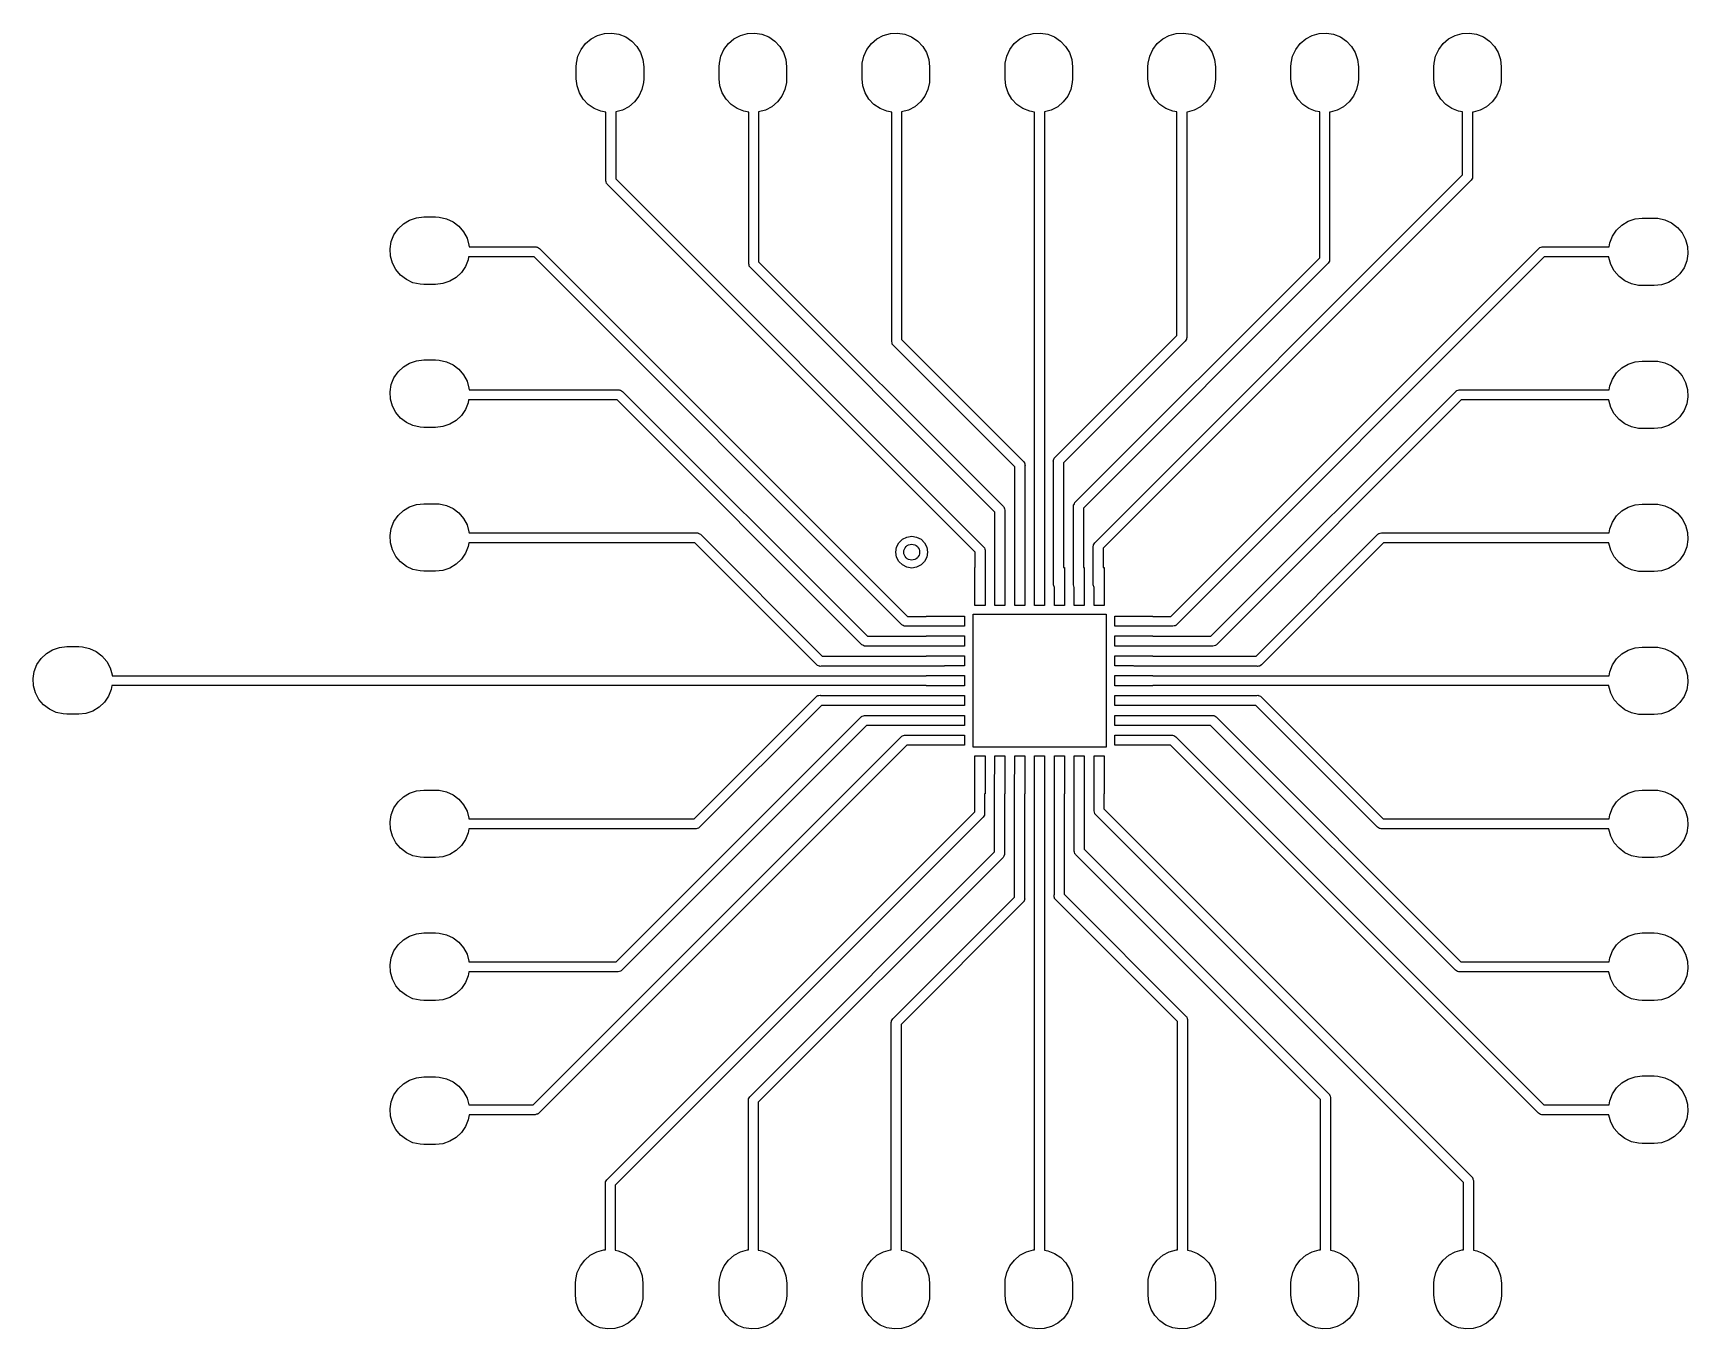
# Model space of a CAD drawing. Extents: x 125.8 to 167.5, y -112.2 to -79.5.
import ezdxf

# ---------------------------------------------------------------- set-up
doc = ezdxf.new("R2010")
doc.units = 0
doc.layers.add('BLACK', color=7, linetype='CONTINUOUS')

msp = doc.modelspace()

# ---------------------------------------------------------------- linework, layer by layer
at = {"layer": 'BLACK', "linetype": 'CONTINUOUS'}
for p, q in [((139.883, -79.6765), (140.045, -79.5904)), ((140.045, -79.5904), (140.222, -79.5412)), ((140.222, -79.5412), (140.406, -79.5312)), ((140.406, -79.5312), (140.587, -79.561)), ((140.587, -79.561), (140.758, -79.629)), ((143.483, -79.6765), (143.645, -79.5904)), ((143.645, -79.5904), (143.822, -79.5412)), ((143.822, -79.5412), (144.006, -79.5312)), ((144.006, -79.5312), (144.187, -79.561)), ((144.187, -79.561), (144.358, -79.629)), ((147.083, -79.6765), (147.245, -79.5904)), ((147.245, -79.5904), (147.422, -79.5412)), ((147.422, -79.5412), (147.606, -79.5312)), ((147.606, -79.5312), (147.787, -79.561)), ((147.787, -79.561), (147.958, -79.629)), ((150.683, -79.6765), (150.845, -79.5904)), ((150.845, -79.5904), (151.022, -79.5412)), ((151.022, -79.5412), (151.206, -79.5312)), ((151.206, -79.5312), (151.387, -79.561)), ((151.387, -79.561), (151.558, -79.629)), ((154.283, -79.6765), (154.445, -79.5904)), ((154.445, -79.5904), (154.622, -79.5412)), ((154.622, -79.5412), (154.806, -79.5312)), ((154.806, -79.5312), (154.987, -79.561)), ((154.987, -79.561), (155.158, -79.629)), ((157.883, -79.6765), (158.045, -79.5904)), ((158.045, -79.5904), (158.222, -79.5412)), ((158.222, -79.5412), (158.406, -79.5312)), ((158.406, -79.5312), (158.587, -79.561)), ((158.587, -79.561), (158.758, -79.629)), ((161.483, -79.6765), (161.645, -79.5904)), ((161.645, -79.5904), (161.822, -79.5412)), ((161.822, -79.5412), (162.006, -79.5312)), ((162.006, -79.5312), (162.187, -79.561)), ((162.187, -79.561), (162.358, -79.629)), ((139.554, -80.1086), (139.632, -79.9418)), ((139.632, -79.9418), (139.743, -79.7955)), ((139.743, -79.7955), (139.883, -79.6765)), ((140.758, -79.629), (140.91, -79.7322)), ((140.91, -79.7322), (141.037, -79.8656)), ((141.037, -79.8656), (141.131, -80.0231)), ((143.154, -80.1086), (143.232, -79.9418)), ((143.232, -79.9418), (143.343, -79.7955)), ((143.343, -79.7955), (143.483, -79.6765)), ((144.358, -79.629), (144.51, -79.7322)), ((144.51, -79.7322), (144.637, -79.8656)), ((144.637, -79.8656), (144.731, -80.0231)), ((146.754, -80.1086), (146.832, -79.9418)), ((146.832, -79.9418), (146.943, -79.7955)), ((146.943, -79.7955), (147.083, -79.6765)), ((147.958, -79.629), (148.11, -79.7322)), ((148.11, -79.7322), (148.237, -79.8656)), ((148.237, -79.8656), (148.331, -80.0231)), ((150.354, -80.1086), (150.432, -79.9418)), ((150.432, -79.9418), (150.543, -79.7955)), ((150.543, -79.7955), (150.683, -79.6765)), ((151.558, -79.629), (151.71, -79.7322)), ((151.71, -79.7322), (151.837, -79.8656)), ((151.837, -79.8656), (151.931, -80.0231)), ((153.954, -80.1086), (154.032, -79.9418)), ((154.032, -79.9418), (154.143, -79.7955)), ((154.143, -79.7955), (154.283, -79.6765)), ((155.158, -79.629), (155.31, -79.7322)), ((155.31, -79.7322), (155.437, -79.8656)), ((155.437, -79.8656), (155.531, -80.0231)), ((157.554, -80.1086), (157.632, -79.9418)), ((157.632, -79.9418), (157.743, -79.7955)), ((157.743, -79.7955), (157.883, -79.6765)), ((158.758, -79.629), (158.91, -79.7322)), ((158.91, -79.7322), (159.037, -79.8656)), ((159.037, -79.8656), (159.131, -80.0231)), ((161.154, -80.1086), (161.232, -79.9418)), ((161.232, -79.9418), (161.343, -79.7955)), ((161.343, -79.7955), (161.483, -79.6765)), ((162.358, -79.629), (162.51, -79.7322)), ((162.51, -79.7322), (162.637, -79.8656)), ((162.637, -79.8656), (162.731, -80.0231)), ((139.51, -80.38), (139.515, -80.2881)), ((139.51, -80.68), (139.51, -80.38)), ((139.515, -80.2881), (139.554, -80.1086)), ((141.131, -80.0231), (141.19, -80.1973)), ((141.19, -80.1973), (141.21, -80.38)), ((141.21, -80.38), (141.21, -80.68)), ((143.11, -80.38), (143.115, -80.2881)), ((143.11, -80.68), (143.11, -80.38)), ((143.115, -80.2881), (143.154, -80.1086)), ((144.731, -80.0231), (144.79, -80.1973)), ((144.79, -80.1973), (144.81, -80.38)), ((144.81, -80.38), (144.81, -80.68)), ((146.71, -80.38), (146.715, -80.2881)), ((146.71, -80.68), (146.71, -80.38)), ((146.715, -80.2881), (146.754, -80.1086)), ((148.331, -80.0231), (148.39, -80.1973)), ((148.39, -80.1973), (148.41, -80.38)), ((148.41, -80.38), (148.41, -80.68)), ((150.31, -80.38), (150.315, -80.2881)), ((150.31, -80.68), (150.31, -80.38)), ((150.315, -80.2881), (150.354, -80.1086)), ((151.931, -80.0231), (151.99, -80.1973)), ((151.99, -80.1973), (152.01, -80.38)), ((152.01, -80.38), (152.01, -80.68)), ((153.91, -80.38), (153.915, -80.2881)), ((153.91, -80.68), (153.91, -80.38)), ((153.915, -80.2881), (153.954, -80.1086)), ((155.531, -80.0231), (155.59, -80.1973)), ((155.59, -80.1973), (155.61, -80.38)), ((155.61, -80.38), (155.61, -80.68)), ((157.51, -80.38), (157.515, -80.2881)), ((157.51, -80.68), (157.51, -80.38)), ((157.515, -80.2881), (157.554, -80.1086)), ((159.131, -80.0231), (159.19, -80.1973)), ((159.19, -80.1973), (159.21, -80.38)), ((159.21, -80.38), (159.21, -80.68)), ((161.11, -80.38), (161.115, -80.2881)), ((161.11, -80.68), (161.11, -80.38)), ((161.115, -80.2881), (161.154, -80.1086)), ((162.731, -80.0231), (162.79, -80.1973)), ((162.79, -80.1973), (162.81, -80.38)), ((162.81, -80.38), (162.81, -80.68)), ((139.53, -80.8627), (139.51, -80.68)), ((141.205, -80.7719), (141.166, -80.9514)), ((141.21, -80.68), (141.205, -80.7719)), ((143.13, -80.8627), (143.11, -80.68)), ((144.805, -80.7719), (144.766, -80.9514)), ((144.81, -80.68), (144.805, -80.7719)), ((146.73, -80.8627), (146.71, -80.68)), ((148.405, -80.7719), (148.366, -80.9514)), ((148.41, -80.68), (148.405, -80.7719)), ((150.33, -80.8627), (150.31, -80.68)), ((152.005, -80.7719), (151.966, -80.9514)), ((152.01, -80.68), (152.005, -80.7719)), ((153.93, -80.8627), (153.91, -80.68)), ((155.605, -80.7719), (155.566, -80.9514)), ((155.61, -80.68), (155.605, -80.7719)), ((157.53, -80.8627), (157.51, -80.68)), ((159.205, -80.7719), (159.166, -80.9514)), ((159.21, -80.68), (159.205, -80.7719)), ((161.13, -80.8627), (161.11, -80.68)), ((162.805, -80.7719), (162.766, -80.9514)), ((162.81, -80.68), (162.805, -80.7719)), ((139.589, -81.0369), (139.53, -80.8627)), ((139.683, -81.1944), (139.589, -81.0369)), ((139.81, -81.3278), (139.683, -81.1944)), ((140.977, -81.2645), (140.837, -81.3835)), ((141.088, -81.1182), (140.977, -81.2645)), ((141.166, -80.9514), (141.088, -81.1182)), ((143.189, -81.0369), (143.13, -80.8627)), ((143.283, -81.1944), (143.189, -81.0369)), ((143.41, -81.3278), (143.283, -81.1944)), ((144.577, -81.2645), (144.437, -81.3835)), ((144.688, -81.1182), (144.577, -81.2645)), ((144.766, -80.9514), (144.688, -81.1182)), ((146.789, -81.0369), (146.73, -80.8627)), ((146.883, -81.1944), (146.789, -81.0369)), ((147.01, -81.3278), (146.883, -81.1944)), ((148.177, -81.2645), (148.037, -81.3835)), ((148.288, -81.1182), (148.177, -81.2645)), ((148.366, -80.9514), (148.288, -81.1182)), ((150.389, -81.0369), (150.33, -80.8627)), ((150.483, -81.1944), (150.389, -81.0369)), ((150.61, -81.3278), (150.483, -81.1944)), ((151.777, -81.2645), (151.637, -81.3835)), ((151.888, -81.1182), (151.777, -81.2645)), ((151.966, -80.9514), (151.888, -81.1182)), ((153.989, -81.0369), (153.93, -80.8627)), ((154.083, -81.1944), (153.989, -81.0369)), ((154.21, -81.3278), (154.083, -81.1944)), ((155.377, -81.2645), (155.237, -81.3835)), ((155.488, -81.1182), (155.377, -81.2645)), ((155.566, -80.9514), (155.488, -81.1182)), ((157.589, -81.0369), (157.53, -80.8627)), ((157.683, -81.1944), (157.589, -81.0369)), ((157.81, -81.3278), (157.683, -81.1944)), ((158.977, -81.2645), (158.837, -81.3835)), ((159.088, -81.1182), (158.977, -81.2645)), ((159.166, -80.9514), (159.088, -81.1182)), ((161.189, -81.0369), (161.13, -80.8627)), ((161.283, -81.1944), (161.189, -81.0369)), ((161.41, -81.3278), (161.283, -81.1944)), ((162.577, -81.2645), (162.437, -81.3835)), ((162.688, -81.1182), (162.577, -81.2645)), ((162.766, -80.9514), (162.688, -81.1182)), ((139.962, -81.431), (139.81, -81.3278)), ((140.133, -81.499), (139.962, -81.431)), ((140.255, -81.5191), (140.133, -81.499)), ((140.255, -83.25), (140.255, -81.5191)), ((140.675, -81.4696), (140.505, -81.5167)), ((140.505, -81.5167), (140.505, -83.1982)), ((140.837, -81.3835), (140.675, -81.4696)), ((143.562, -81.431), (143.41, -81.3278)), ((143.733, -81.499), (143.562, -81.431)), ((143.855, -81.5191), (143.733, -81.499)), ((143.855, -85.34), (143.855, -81.5191)), ((144.275, -81.4696), (144.105, -81.5167)), ((144.105, -81.5167), (144.105, -85.2882)), ((144.437, -81.3835), (144.275, -81.4696)), ((147.162, -81.431), (147.01, -81.3278)), ((147.333, -81.499), (147.162, -81.431)), ((147.455, -81.5191), (147.333, -81.499)), ((147.455, -87.3), (147.455, -81.5191)), ((147.875, -81.4696), (147.705, -81.5167)), ((147.705, -81.5167), (147.705, -87.2482)), ((148.037, -81.3835), (147.875, -81.4696)), ((150.762, -81.431), (150.61, -81.3278)), ((150.933, -81.499), (150.762, -81.431)), ((151.055, -81.5191), (150.933, -81.499)), ((151.055, -92.9848), (151.055, -81.5191)), ((151.475, -81.4696), (151.305, -81.5167)), ((151.305, -81.5167), (151.305, -92.9848)), ((151.637, -81.3835), (151.475, -81.4696)), ((154.362, -81.431), (154.21, -81.3278)), ((154.533, -81.499), (154.362, -81.431)), ((154.636, -81.516), (154.533, -81.499)), ((154.636, -87.147), (154.636, -81.516)), ((154.898, -81.5188), (154.886, -81.5194)), ((154.886, -81.5194), (154.886, -87.1987)), ((155.075, -81.4696), (154.898, -81.5188)), ((155.237, -81.3835), (155.075, -81.4696)), ((157.962, -81.431), (157.81, -81.3278)), ((158.133, -81.499), (157.962, -81.431)), ((158.236, -81.516), (158.133, -81.499)), ((158.236, -85.187), (158.236, -81.516)), ((158.498, -81.5188), (158.486, -81.5194)), ((158.486, -81.5194), (158.486, -85.2387)), ((158.675, -81.4696), (158.498, -81.5188)), ((158.837, -81.3835), (158.675, -81.4696)), ((161.562, -81.431), (161.41, -81.3278)), ((161.733, -81.499), (161.562, -81.431)), ((161.836, -81.516), (161.733, -81.499)), ((161.836, -83.097), (161.836, -81.516)), ((162.098, -81.5188), (162.086, -81.5194)), ((162.086, -81.5194), (162.086, -83.1487)), ((162.275, -81.4696), (162.098, -81.5188)), ((162.437, -81.3835), (162.275, -81.4696)), ((140.264, -83.2797), (140.255, -83.25)), ((140.27, -83.3099), (140.264, -83.2797)), ((140.274, -83.315), (140.27, -83.3099)), ((140.275, -83.3176), (140.274, -83.315)), ((140.278, -83.3205), (140.275, -83.3176)), ((140.292, -83.3384), (140.278, -83.3205)), ((149.558, -92.6043), (140.292, -83.3384)), ((140.505, -83.1982), (149.771, -92.4641)), ((152.57, -92.3629), (161.836, -83.097)), ((162.05, -83.2371), (152.784, -92.503)), ((162.064, -83.21), (162.05, -83.2371)), ((162.081, -83.184), (162.064, -83.21)), ((162.082, -83.1777), (162.081, -83.184)), ((162.083, -83.1753), (162.082, -83.1777)), ((162.086, -83.1487), (162.083, -83.1708)), ((162.083, -83.1708), (162.083, -83.1753)), ((135.313, -84.2386), (135.487, -84.1799)), ((135.487, -84.1799), (135.67, -84.16)), ((135.67, -84.16), (135.97, -84.16)), ((135.97, -84.16), (136.062, -84.165)), ((136.062, -84.165), (136.241, -84.2045)), ((134.919, -84.6119), (135.022, -84.4597)), ((135.022, -84.4597), (135.156, -84.3333)), ((135.156, -84.3333), (135.313, -84.2386)), ((136.241, -84.2045), (136.408, -84.2817)), ((136.408, -84.2817), (136.555, -84.3929)), ((136.555, -84.3929), (136.674, -84.533)), ((136.674, -84.533), (136.76, -84.6954)), ((165.609, -84.6419), (165.712, -84.4897)), ((165.712, -84.4897), (165.846, -84.3633)), ((165.846, -84.3633), (166.003, -84.2686)), ((166.003, -84.2686), (166.177, -84.2099)), ((166.177, -84.2099), (166.36, -84.19)), ((166.36, -84.19), (166.66, -84.19)), ((166.66, -84.19), (166.752, -84.195)), ((166.752, -84.195), (166.931, -84.2345)), ((166.931, -84.2345), (167.098, -84.3117)), ((167.098, -84.3117), (167.245, -84.4229)), ((167.245, -84.4229), (167.364, -84.563)), ((167.364, -84.563), (167.45, -84.7254)), ((134.821, -84.964), (134.851, -84.7826)), ((134.831, -85.1475), (134.821, -84.964)), ((134.851, -84.7826), (134.919, -84.6119)), ((136.76, -84.6954), (136.809, -84.8725)), ((136.809, -84.8725), (136.811, -84.915)), ((136.811, -84.915), (138.5, -84.915)), ((138.5, -84.915), (138.522, -84.9182)), ((138.522, -84.9182), (138.527, -84.9179)), ((138.527, -84.9179), (138.529, -84.9192)), ((138.529, -84.9192), (138.535, -84.9201)), ((138.535, -84.9201), (138.561, -84.9368)), ((138.561, -84.9368), (138.588, -84.9516)), ((138.588, -84.9516), (147.854, -94.2175)), ((154.486, -94.2175), (163.752, -84.9516)), ((163.752, -84.9516), (163.769, -84.9382)), ((163.769, -84.9382), (163.772, -84.9348)), ((163.772, -84.9348), (163.775, -84.9341)), ((163.775, -84.9341), (163.78, -84.9303)), ((163.78, -84.9303), (163.81, -84.9237)), ((163.81, -84.9237), (163.84, -84.915)), ((163.84, -84.915), (165.524, -84.915)), ((165.524, -84.915), (165.541, -84.8126)), ((165.541, -84.8126), (165.609, -84.6419)), ((167.45, -84.7254), (167.499, -84.9025)), ((167.499, -84.9025), (167.509, -85.086)), ((134.88, -85.3246), (134.831, -85.1475)), ((134.966, -85.487), (134.88, -85.3246)), ((136.721, -85.4081), (136.618, -85.5603)), ((136.789, -85.2374), (136.721, -85.4081)), ((136.801, -85.165), (136.789, -85.2374)), ((138.448, -85.165), (136.801, -85.165)), ((147.714, -94.4309), (138.448, -85.165)), ((143.864, -85.3697), (143.855, -85.34)), ((143.87, -85.3999), (143.864, -85.3697)), ((143.874, -85.405), (143.87, -85.3999)), ((143.875, -85.4076), (143.874, -85.405)), ((143.878, -85.4105), (143.875, -85.4076)), ((143.892, -85.4284), (143.878, -85.4105)), ((150.057, -91.5943), (143.892, -85.4284)), ((144.105, -85.2882), (150.271, -91.4541)), ((152.07, -91.3529), (158.236, -85.187)), ((158.45, -85.3271), (152.284, -91.493)), ((163.892, -85.165), (154.626, -94.4309)), ((158.464, -85.3), (158.45, -85.3271)), ((158.481, -85.274), (158.464, -85.3)), ((158.482, -85.2677), (158.481, -85.274)), ((158.483, -85.2653), (158.482, -85.2677)), ((158.486, -85.2387), (158.483, -85.2608)), ((158.483, -85.2608), (158.483, -85.2653)), ((165.521, -85.165), (163.892, -85.165)), ((165.521, -85.1775), (165.521, -85.165)), ((165.57, -85.3546), (165.521, -85.1775)), ((165.656, -85.517), (165.57, -85.3546)), ((167.411, -85.4381), (167.308, -85.5903)), ((167.479, -85.2674), (167.411, -85.4381)), ((167.509, -85.086), (167.479, -85.2674)), ((135.085, -85.6271), (134.966, -85.487)), ((135.232, -85.7383), (135.085, -85.6271)), ((135.399, -85.8155), (135.232, -85.7383)), ((135.578, -85.855), (135.399, -85.8155)), ((135.67, -85.86), (135.578, -85.855)), ((136.153, -85.8401), (135.97, -85.86)), ((136.327, -85.7814), (136.153, -85.8401)), ((136.484, -85.6867), (136.327, -85.7814)), ((136.618, -85.5603), (136.484, -85.6867)), ((165.775, -85.6571), (165.656, -85.517)), ((165.922, -85.7683), (165.775, -85.6571)), ((166.089, -85.8455), (165.922, -85.7683)), ((166.268, -85.885), (166.089, -85.8455)), ((167.017, -85.8114), (166.843, -85.8701)), ((167.174, -85.7167), (167.017, -85.8114)), ((167.308, -85.5903), (167.174, -85.7167)), ((135.97, -85.86), (135.67, -85.86)), ((166.36, -85.89), (166.268, -85.885)), ((166.66, -85.89), (166.36, -85.89)), ((166.843, -85.8701), (166.66, -85.89)), ((147.464, -87.3297), (147.455, -87.3)), ((147.47, -87.3599), (147.464, -87.3297)), ((147.474, -87.365), (147.47, -87.3599)), ((147.475, -87.3676), (147.474, -87.365)), ((147.478, -87.3705), (147.475, -87.3676)), ((147.492, -87.3884), (147.478, -87.3705)), ((150.558, -90.4543), (147.492, -87.3884)), ((147.705, -87.2482), (150.78, -90.3229)), ((151.562, -90.2216), (154.636, -87.147)), ((154.85, -87.2871), (151.784, -90.353)), ((154.864, -87.26), (154.85, -87.2871)), ((154.881, -87.234), (154.864, -87.26)), ((154.882, -87.2277), (154.881, -87.234)), ((154.883, -87.2253), (154.882, -87.2277)), ((154.886, -87.1987), (154.883, -87.2208)), ((154.883, -87.2208), (154.883, -87.2253)), ((135.022, -88.0597), (135.156, -87.9333)), ((135.156, -87.9333), (135.313, -87.8386)), ((135.313, -87.8386), (135.487, -87.7799)), ((135.487, -87.7799), (135.67, -87.76)), ((135.67, -87.76), (135.97, -87.76)), ((135.97, -87.76), (136.062, -87.765)), ((136.062, -87.765), (136.241, -87.8045)), ((136.241, -87.8045), (136.408, -87.8817)), ((136.408, -87.8817), (136.555, -87.9929)), ((165.846, -87.9633), (166.003, -87.8686)), ((166.003, -87.8686), (166.177, -87.8099)), ((166.177, -87.8099), (166.36, -87.79)), ((166.36, -87.79), (166.66, -87.79)), ((166.66, -87.79), (166.752, -87.795)), ((166.752, -87.795), (166.931, -87.8345)), ((166.931, -87.8345), (167.098, -87.9117)), ((167.098, -87.9117), (167.245, -88.0229)), ((134.851, -88.3826), (134.919, -88.2119)), ((134.919, -88.2119), (135.022, -88.0597)), ((136.555, -87.9929), (136.674, -88.133)), ((136.674, -88.133), (136.76, -88.2954)), ((136.76, -88.2954), (136.809, -88.4725)), ((165.541, -88.4126), (165.609, -88.2419)), ((165.609, -88.2419), (165.712, -88.0897)), ((165.712, -88.0897), (165.846, -87.9633)), ((167.245, -88.0229), (167.364, -88.163)), ((167.364, -88.163), (167.45, -88.3254)), ((167.45, -88.3254), (167.499, -88.5025)), ((134.821, -88.564), (134.851, -88.3826)), ((134.831, -88.7475), (134.821, -88.564)), ((134.88, -88.9246), (134.831, -88.7475)), ((136.801, -88.765), (136.789, -88.8374)), ((140.538, -88.765), (136.801, -88.765)), ((136.809, -88.4725), (136.811, -88.515)), ((136.811, -88.515), (140.59, -88.515)), ((146.704, -94.9309), (140.538, -88.765)), ((140.59, -88.515), (140.612, -88.5182)), ((140.612, -88.5182), (140.617, -88.5179)), ((140.617, -88.5179), (140.619, -88.5192)), ((140.619, -88.5192), (140.625, -88.5201)), ((140.625, -88.5201), (140.651, -88.5368)), ((140.651, -88.5368), (140.678, -88.5516)), ((140.678, -88.5516), (146.844, -94.7175)), ((155.496, -94.7175), (161.662, -88.5516)), ((161.802, -88.765), (155.636, -94.9309)), ((161.662, -88.5516), (161.679, -88.5382)), ((161.679, -88.5382), (161.682, -88.5348)), ((161.682, -88.5348), (161.685, -88.5341)), ((161.685, -88.5341), (161.69, -88.5303)), ((161.69, -88.5303), (161.72, -88.5237)), ((161.72, -88.5237), (161.75, -88.515)), ((161.75, -88.515), (165.524, -88.515)), ((165.521, -88.765), (161.802, -88.765)), ((165.521, -88.7775), (165.521, -88.765)), ((165.524, -88.515), (165.541, -88.4126)), ((167.509, -88.686), (167.479, -88.8674)), ((167.499, -88.5025), (167.509, -88.686)), ((134.966, -89.087), (134.88, -88.9246)), ((135.085, -89.2271), (134.966, -89.087)), ((136.618, -89.1603), (136.484, -89.2867)), ((136.721, -89.0081), (136.618, -89.1603)), ((136.789, -88.8374), (136.721, -89.0081)), ((165.57, -88.9546), (165.521, -88.7775)), ((165.656, -89.117), (165.57, -88.9546)), ((165.775, -89.2571), (165.656, -89.117)), ((167.308, -89.1903), (167.174, -89.3167)), ((167.411, -89.0381), (167.308, -89.1903)), ((167.479, -88.8674), (167.411, -89.0381)), ((135.232, -89.3383), (135.085, -89.2271)), ((135.399, -89.4155), (135.232, -89.3383)), ((135.578, -89.455), (135.399, -89.4155)), ((135.67, -89.46), (135.578, -89.455)), ((135.97, -89.46), (135.67, -89.46)), ((136.153, -89.4401), (135.97, -89.46)), ((136.327, -89.3814), (136.153, -89.4401)), ((136.484, -89.2867), (136.327, -89.3814)), ((165.922, -89.3683), (165.775, -89.2571)), ((166.089, -89.4455), (165.922, -89.3683)), ((166.268, -89.485), (166.089, -89.4455)), ((166.36, -89.49), (166.268, -89.485)), ((166.66, -89.49), (166.36, -89.49)), ((166.843, -89.4701), (166.66, -89.49)), ((167.017, -89.4114), (166.843, -89.4701)), ((167.174, -89.3167), (167.017, -89.4114)), ((150.78, -90.3229), (150.801, -90.3513)), ((150.801, -90.3513), (150.803, -90.3603)), ((150.803, -90.3603), (150.808, -90.3676)), ((150.808, -90.3676), (150.81, -90.3941)), ((150.813, -90.4378), (150.808, -90.4486)), ((150.81, -90.3941), (150.816, -90.4202)), ((150.816, -90.4202), (150.813, -90.4287)), ((150.813, -90.4287), (150.813, -90.4378)), ((151.525, -90.3011), (151.529, -90.2925)), ((151.531, -90.3271), (151.525, -90.3011)), ((151.528, -90.2834), (151.541, -90.26)), ((151.529, -90.2925), (151.528, -90.2834)), ((151.533, -90.3537), (151.531, -90.3271)), ((151.534, -90.3548), (151.533, -90.3537)), ((151.534, -93.4262), (151.534, -90.3548)), ((151.541, -90.26), (151.55, -90.2351)), ((151.55, -90.2351), (151.557, -90.2296)), ((151.557, -90.2296), (151.562, -90.2216)), ((151.784, -90.353), (151.784, -92.9848)), ((150.558, -92.9848), (150.558, -90.4543)), ((150.808, -90.4486), (150.808, -93.5275)), ((134.919, -91.8319), (135.022, -91.6797)), ((135.022, -91.6797), (135.156, -91.5533)), ((135.156, -91.5533), (135.313, -91.4586)), ((135.313, -91.4586), (135.487, -91.3999)), ((135.487, -91.3999), (135.67, -91.38)), ((135.67, -91.38), (135.97, -91.38)), ((135.97, -91.38), (136.062, -91.385)), ((136.062, -91.385), (136.241, -91.4245)), ((136.241, -91.4245), (136.408, -91.5017)), ((136.408, -91.5017), (136.555, -91.6129)), ((136.555, -91.6129), (136.674, -91.753)), ((150.057, -92.9848), (150.057, -91.5943)), ((150.271, -91.4541), (150.284, -91.472)), ((150.284, -91.472), (150.288, -91.4749)), ((150.288, -91.4749), (150.288, -91.4775)), ((150.288, -91.4775), (150.292, -91.4826)), ((150.292, -91.4826), (150.299, -91.5128)), ((150.299, -91.5128), (150.307, -91.5425)), ((150.307, -91.5425), (150.307, -93.5275)), ((152.034, -91.4412), (152.037, -91.4192)), ((152.034, -93.4262), (152.034, -91.4412)), ((152.037, -91.4147), (152.038, -91.4123)), ((152.037, -91.4192), (152.037, -91.4147)), ((152.038, -91.4123), (152.039, -91.406)), ((152.039, -91.406), (152.056, -91.38)), ((152.056, -91.38), (152.07, -91.3529)), ((152.284, -91.493), (152.284, -92.9848)), ((165.609, -91.8419), (165.712, -91.6897)), ((165.712, -91.6897), (165.846, -91.5633)), ((165.846, -91.5633), (166.003, -91.4686)), ((166.003, -91.4686), (166.177, -91.4099)), ((166.177, -91.4099), (166.36, -91.39)), ((166.36, -91.39), (166.66, -91.39)), ((166.66, -91.39), (166.752, -91.395)), ((166.752, -91.395), (166.931, -91.4345)), ((166.931, -91.4345), (167.098, -91.5117)), ((167.098, -91.5117), (167.245, -91.6229)), ((167.245, -91.6229), (167.364, -91.763)), ((134.821, -92.184), (134.851, -92.0026)), ((134.851, -92.0026), (134.919, -91.8319)), ((136.674, -91.753), (136.76, -91.9154)), ((136.76, -91.9154), (136.809, -92.0925)), ((136.809, -92.0925), (136.81, -92.115)), ((165.524, -92.115), (165.541, -92.0126)), ((165.541, -92.0126), (165.609, -91.8419)), ((167.364, -91.763), (167.45, -91.9254)), ((167.45, -91.9254), (167.499, -92.1025)), ((167.499, -92.1025), (167.509, -92.286)), ((134.831, -92.3675), (134.821, -92.184)), ((134.88, -92.5446), (134.831, -92.3675)), ((136.789, -92.4574), (136.721, -92.6281)), ((136.804, -92.365), (136.789, -92.4574)), ((142.498, -92.365), (136.804, -92.365)), ((136.81, -92.115), (142.55, -92.115)), ((145.573, -95.4396), (142.498, -92.365)), ((142.55, -92.115), (142.572, -92.1182)), ((142.572, -92.1182), (142.577, -92.1179)), ((142.577, -92.1179), (142.579, -92.1192)), ((142.579, -92.1192), (142.585, -92.1201)), ((142.585, -92.1201), (142.611, -92.1368)), ((142.611, -92.1368), (142.638, -92.1516)), ((142.638, -92.1516), (145.704, -95.2175)), ((147.56, -92.6), (147.58, -92.4764)), ((147.58, -92.4764), (147.636, -92.3649)), ((147.636, -92.3649), (147.725, -92.2764)), ((147.725, -92.2764), (147.836, -92.2196)), ((147.836, -92.2196), (147.96, -92.2)), ((147.96, -92.2), (148.084, -92.2196)), ((148.084, -92.2196), (148.195, -92.2764)), ((148.195, -92.2764), (148.284, -92.3649)), ((148.284, -92.3649), (148.34, -92.4764)), ((148.34, -92.4764), (148.36, -92.6)), ((149.771, -92.4641), (149.784, -92.482)), ((149.784, -92.482), (149.788, -92.4849)), ((149.788, -92.4849), (149.788, -92.4875)), ((149.788, -92.4875), (149.792, -92.4926)), ((149.792, -92.4926), (149.799, -92.5228)), ((149.799, -92.5228), (149.808, -92.5525)), ((152.534, -92.4513), (152.537, -92.4292)), ((152.534, -93.4262), (152.534, -92.4513)), ((152.537, -92.4247), (152.538, -92.4223)), ((152.537, -92.4292), (152.537, -92.4247)), ((152.538, -92.4223), (152.539, -92.416)), ((152.539, -92.416), (152.556, -92.39)), ((152.556, -92.39), (152.57, -92.3629)), ((152.784, -92.503), (152.784, -92.9848)), ((156.636, -95.2175), (159.702, -92.1516)), ((159.842, -92.365), (156.767, -95.4396)), ((159.702, -92.1516), (159.719, -92.1382)), ((159.719, -92.1382), (159.722, -92.1348)), ((159.722, -92.1348), (159.725, -92.1341)), ((159.725, -92.1341), (159.73, -92.1303)), ((159.73, -92.1303), (159.76, -92.1237)), ((159.76, -92.1237), (159.79, -92.115)), ((159.79, -92.115), (165.524, -92.115)), ((165.521, -92.365), (159.842, -92.365)), ((165.521, -92.3775), (165.521, -92.365)), ((165.57, -92.5546), (165.521, -92.3775)), ((167.479, -92.4674), (167.411, -92.6381)), ((167.509, -92.286), (167.479, -92.4674)), ((134.966, -92.707), (134.88, -92.5446)), ((135.085, -92.8471), (134.966, -92.707)), ((135.232, -92.9583), (135.085, -92.8471)), ((136.484, -92.9067), (136.327, -93.0014)), ((136.618, -92.7803), (136.484, -92.9067)), ((136.721, -92.6281), (136.618, -92.7803)), ((147.58, -92.7236), (147.56, -92.6)), ((147.636, -92.8351), (147.58, -92.7236)), ((147.725, -92.9236), (147.636, -92.8351)), ((147.836, -92.9804), (147.725, -92.9236)), ((148.195, -92.9236), (148.084, -92.9804)), ((148.284, -92.8351), (148.195, -92.9236)), ((148.34, -92.7236), (148.284, -92.8351)), ((148.36, -92.6), (148.34, -92.7236)), ((149.558, -92.9848), (149.558, -92.6043)), ((149.808, -92.5525), (149.808, -93.5275)), ((165.656, -92.717), (165.57, -92.5546)), ((165.775, -92.8571), (165.656, -92.717)), ((165.922, -92.9683), (165.775, -92.8571)), ((167.174, -92.9167), (167.017, -93.0114)), ((167.308, -92.7903), (167.174, -92.9167)), ((167.411, -92.6381), (167.308, -92.7903)), ((135.399, -93.0355), (135.232, -92.9583)), ((135.578, -93.075), (135.399, -93.0355)), ((135.67, -93.08), (135.578, -93.075)), ((135.97, -93.08), (135.67, -93.08)), ((136.153, -93.0601), (135.97, -93.08)), ((136.327, -93.0014), (136.153, -93.0601)), ((147.96, -93), (147.836, -92.9804)), ((148.084, -92.9804), (147.96, -93)), ((149.553, -93.9452), (149.553, -92.9848)), ((149.553, -92.9848), (149.558, -92.9848)), ((150.053, -93.9452), (150.053, -92.9848)), ((150.053, -92.9848), (150.057, -92.9848)), ((150.553, -93.9452), (150.553, -92.9848)), ((150.553, -92.9848), (150.558, -92.9848)), ((151.053, -93.9452), (151.053, -92.9848)), ((151.053, -92.9848), (151.055, -92.9848)), ((151.305, -92.9848), (151.307, -92.9848)), ((151.307, -92.9848), (151.307, -93.9452)), ((151.784, -92.9848), (151.807, -92.9848)), ((151.807, -92.9848), (151.807, -93.9452)), ((152.284, -92.9848), (152.307, -92.9848)), ((152.307, -92.9848), (152.307, -93.9452)), ((152.784, -92.9848), (152.807, -92.9848)), ((152.807, -92.9848), (152.807, -93.9452)), ((166.089, -93.0455), (165.922, -92.9683)), ((166.268, -93.085), (166.089, -93.0455)), ((166.36, -93.09), (166.268, -93.085)), ((166.66, -93.09), (166.36, -93.09)), ((166.843, -93.0701), (166.66, -93.09)), ((167.017, -93.0114), (166.843, -93.0701)), ((149.808, -93.5275), (149.807, -93.5282)), ((149.807, -93.5282), (149.807, -93.9452)), ((150.307, -93.5275), (150.307, -93.5282)), ((150.307, -93.5282), (150.307, -93.9452)), ((150.808, -93.5275), (150.807, -93.5282)), ((150.807, -93.5282), (150.807, -93.9452)), ((151.553, -93.4905), (151.534, -93.4262)), ((151.553, -93.9452), (151.553, -93.4905)), ((152.053, -93.4905), (152.034, -93.4262)), ((152.053, -93.9452), (152.053, -93.4905)), ((152.553, -93.4905), (152.534, -93.4262)), ((152.553, -93.9452), (152.553, -93.4905)), ((149.504, -97.5139), (149.504, -94.1611)), ((149.504, -94.1611), (152.856, -94.1611)), ((149.807, -93.9452), (149.553, -93.9452)), ((150.307, -93.9452), (150.053, -93.9452)), ((150.807, -93.9452), (150.553, -93.9452)), ((151.307, -93.9452), (151.053, -93.9452)), ((151.807, -93.9452), (151.553, -93.9452)), ((152.307, -93.9452), (152.053, -93.9452)), ((152.807, -93.9452), (152.553, -93.9452)), ((152.856, -94.1611), (152.856, -97.5139)), ((147.741, -94.4457), (147.714, -94.4309)), ((147.767, -94.4624), (147.741, -94.4457)), ((147.774, -94.4633), (147.767, -94.4624)), ((147.776, -94.4646), (147.774, -94.4633)), ((147.78, -94.4643), (147.776, -94.4646)), ((147.802, -94.4675), (147.78, -94.4643)), ((148.778, -94.4675), (147.802, -94.4675)), ((147.854, -94.2175), (148.327, -94.2175)), ((148.327, -94.2175), (148.327, -94.2101)), ((148.327, -94.2101), (149.288, -94.2101)), ((148.786, -94.4649), (148.778, -94.4675)), ((149.288, -94.4649), (148.786, -94.4649)), ((149.288, -94.2101), (149.288, -94.4649)), ((153.072, -94.4649), (153.072, -94.2101)), ((153.072, -94.2101), (154.033, -94.2101)), ((153.544, -94.4649), (153.072, -94.4649)), ((153.562, -94.4675), (153.544, -94.4649)), ((154.537, -94.4675), (153.562, -94.4675)), ((154.033, -94.2101), (154.033, -94.2175)), ((154.033, -94.2175), (154.486, -94.2175)), ((154.567, -94.4588), (154.537, -94.4675)), ((154.597, -94.4522), (154.567, -94.4588)), ((154.602, -94.4484), (154.597, -94.4522)), ((154.605, -94.4477), (154.602, -94.4484)), ((154.608, -94.4443), (154.605, -94.4477)), ((154.626, -94.4309), (154.608, -94.4443)), ((126.323, -95.0586), (126.497, -94.9999)), ((126.497, -94.9999), (126.68, -94.98)), ((126.68, -94.98), (126.98, -94.98)), ((126.98, -94.98), (127.072, -94.985)), ((127.072, -94.985), (127.251, -95.0245)), ((127.251, -95.0245), (127.418, -95.1017)), ((146.731, -94.9457), (146.704, -94.9309)), ((146.757, -94.9624), (146.731, -94.9457)), ((146.764, -94.9633), (146.757, -94.9624)), ((146.766, -94.9646), (146.764, -94.9633)), ((146.77, -94.9643), (146.766, -94.9646)), ((146.792, -94.9675), (146.77, -94.9643)), ((148.778, -94.9675), (146.792, -94.9675)), ((146.844, -94.7175), (148.327, -94.7175)), ((148.327, -94.7175), (148.327, -94.7101)), ((148.327, -94.7101), (149.288, -94.7101)), ((148.786, -94.9649), (148.778, -94.9675)), ((149.288, -94.9649), (148.786, -94.9649)), ((149.288, -94.7101), (149.288, -94.9649)), ((153.072, -94.9649), (153.072, -94.7101)), ((153.072, -94.7101), (154.033, -94.7101)), ((153.544, -94.9649), (153.072, -94.9649)), ((153.562, -94.9675), (153.544, -94.9649)), ((155.548, -94.9675), (153.562, -94.9675)), ((154.033, -94.7101), (154.033, -94.7175)), ((154.033, -94.7175), (155.496, -94.7175)), ((155.577, -94.9588), (155.548, -94.9675)), ((155.607, -94.9522), (155.577, -94.9588)), ((155.612, -94.9484), (155.607, -94.9522)), ((155.615, -94.9477), (155.612, -94.9484)), ((155.618, -94.9443), (155.615, -94.9477)), ((155.636, -94.9309), (155.618, -94.9443)), ((166.003, -95.0686), (166.177, -95.0099)), ((166.177, -95.0099), (166.36, -94.99)), ((166.36, -94.99), (166.66, -94.99)), ((166.66, -94.99), (166.752, -94.995)), ((166.752, -94.995), (166.931, -95.0345)), ((125.861, -95.6026), (125.929, -95.4319)), ((125.929, -95.4319), (126.032, -95.2797)), ((126.032, -95.2797), (126.166, -95.1533)), ((126.166, -95.1533), (126.323, -95.0586)), ((127.418, -95.1017), (127.565, -95.2129)), ((127.565, -95.2129), (127.684, -95.353)), ((127.684, -95.353), (127.77, -95.5154)), ((145.581, -95.444), (145.573, -95.4396)), ((145.704, -95.2175), (148.327, -95.2175)), ((148.327, -95.2175), (148.327, -95.2101)), ((148.327, -95.2101), (149.288, -95.2101)), ((149.288, -95.2101), (149.288, -95.4649)), ((153.072, -95.4649), (153.072, -95.2101)), ((153.072, -95.2101), (154.033, -95.2101)), ((154.033, -95.2101), (154.033, -95.2175)), ((154.033, -95.2175), (156.636, -95.2175)), ((156.767, -95.4396), (156.739, -95.461)), ((165.541, -95.6126), (165.609, -95.4419)), ((165.609, -95.4419), (165.712, -95.2897)), ((165.712, -95.2897), (165.846, -95.1633)), ((165.846, -95.1633), (166.003, -95.0686)), ((166.931, -95.0345), (167.098, -95.1117)), ((167.098, -95.1117), (167.245, -95.2229)), ((167.245, -95.2229), (167.364, -95.363)), ((167.364, -95.363), (167.45, -95.5254)), ((125.831, -95.784), (125.861, -95.6026)), ((125.841, -95.9675), (125.831, -95.784)), ((127.77, -95.5154), (127.819, -95.6925)), ((127.819, -95.6925), (127.82, -95.7125)), ((127.82, -95.7125), (148.327, -95.7125)), ((145.586, -95.4513), (145.581, -95.444)), ((145.611, -95.4606), (145.586, -95.4513)), ((145.635, -95.4734), (145.611, -95.4606)), ((145.644, -95.4727), (145.635, -95.4734)), ((145.652, -95.4759), (145.644, -95.4727)), ((145.678, -95.4703), (145.652, -95.4759)), ((145.705, -95.4684), (145.678, -95.4703)), ((145.706, -95.4675), (145.705, -95.4684)), ((148.778, -95.4675), (145.706, -95.4675)), ((148.327, -95.7125), (148.327, -95.7101)), ((148.327, -95.7101), (149.288, -95.7101)), ((148.786, -95.4649), (148.778, -95.4675)), ((149.288, -95.4649), (148.786, -95.4649)), ((149.288, -95.7101), (149.288, -95.9649)), ((153.544, -95.4649), (153.072, -95.4649)), ((153.072, -95.9649), (153.072, -95.7101)), ((153.072, -95.7101), (154.033, -95.7101)), ((153.562, -95.4675), (153.544, -95.4649)), ((156.641, -95.4675), (153.562, -95.4675)), ((154.033, -95.7101), (154.033, -95.7125)), ((154.033, -95.7125), (165.525, -95.7125)), ((156.652, -95.4734), (156.641, -95.4675)), ((156.661, -95.4727), (156.652, -95.4734)), ((156.67, -95.4759), (156.661, -95.4727)), ((156.696, -95.4703), (156.67, -95.4759)), ((156.722, -95.4684), (156.696, -95.4703)), ((156.73, -95.4629), (156.722, -95.4684)), ((156.739, -95.461), (156.73, -95.4629)), ((165.525, -95.7125), (165.541, -95.6126)), ((167.45, -95.5254), (167.499, -95.7025)), ((167.499, -95.7025), (167.509, -95.886)), ((125.89, -96.1446), (125.841, -95.9675)), ((125.976, -96.307), (125.89, -96.1446)), ((127.731, -96.2281), (127.628, -96.3803)), ((127.799, -96.0574), (127.731, -96.2281)), ((127.815, -95.9625), (127.799, -96.0574)), ((148.327, -95.9625), (127.815, -95.9625)), ((142.478, -99.315), (145.553, -96.2404)), ((145.553, -96.2404), (145.581, -96.219)), ((145.581, -96.219), (145.59, -96.2171)), ((145.59, -96.2171), (145.598, -96.2116)), ((145.598, -96.2116), (145.624, -96.2097)), ((145.624, -96.2097), (145.65, -96.2041)), ((145.65, -96.2041), (145.659, -96.2073)), ((145.659, -96.2073), (145.668, -96.2066)), ((145.668, -96.2066), (145.679, -96.2125)), ((145.679, -96.2125), (148.327, -96.2125)), ((148.327, -95.9649), (148.327, -95.9625)), ((149.288, -95.9649), (148.327, -95.9649)), ((148.327, -96.2125), (148.327, -96.2101)), ((148.327, -96.2101), (149.288, -96.2101)), ((149.288, -96.2101), (149.288, -96.4649)), ((154.033, -95.9649), (153.072, -95.9649)), ((153.072, -96.4649), (153.072, -96.2101)), ((153.072, -96.2101), (154.033, -96.2101)), ((165.52, -95.9625), (154.033, -95.9625)), ((154.033, -95.9625), (154.033, -95.9649)), ((154.033, -96.2101), (154.033, -96.2125)), ((154.033, -96.2125), (156.624, -96.2125)), ((156.624, -96.2125), (156.625, -96.2116)), ((156.625, -96.2116), (156.652, -96.2097)), ((156.652, -96.2097), (156.678, -96.2041)), ((156.678, -96.2041), (156.686, -96.2073)), ((156.686, -96.2073), (156.695, -96.2066)), ((156.695, -96.2066), (156.719, -96.2194)), ((156.719, -96.2194), (156.744, -96.2287)), ((156.744, -96.2287), (156.749, -96.236)), ((156.749, -96.236), (156.757, -96.2404)), ((156.757, -96.2404), (159.832, -99.315)), ((165.521, -95.9775), (165.52, -95.9625)), ((165.57, -96.1546), (165.521, -95.9775)), ((165.656, -96.317), (165.57, -96.1546)), ((167.411, -96.2381), (167.308, -96.3903)), ((167.479, -96.0674), (167.411, -96.2381)), ((167.509, -95.886), (167.479, -96.0674)), ((126.095, -96.4471), (125.976, -96.307)), ((126.242, -96.5583), (126.095, -96.4471)), ((126.409, -96.6355), (126.242, -96.5583)), ((126.588, -96.675), (126.409, -96.6355)), ((126.68, -96.68), (126.588, -96.675)), ((126.98, -96.68), (126.68, -96.68)), ((127.163, -96.6601), (126.98, -96.68)), ((127.337, -96.6014), (127.163, -96.6601)), ((127.494, -96.5067), (127.337, -96.6014)), ((127.628, -96.3803), (127.494, -96.5067)), ((145.684, -96.4625), (142.618, -99.5284)), ((148.327, -96.4625), (145.684, -96.4625)), ((148.327, -96.4649), (148.327, -96.4625)), ((149.288, -96.4649), (148.327, -96.4649)), ((154.033, -96.4649), (153.072, -96.4649)), ((156.626, -96.4625), (154.033, -96.4625)), ((154.033, -96.4625), (154.033, -96.4649)), ((159.692, -99.5284), (156.626, -96.4625)), ((165.775, -96.4571), (165.656, -96.317)), ((165.922, -96.5683), (165.775, -96.4571)), ((166.089, -96.6455), (165.922, -96.5683)), ((166.268, -96.685), (166.089, -96.6455)), ((166.36, -96.69), (166.268, -96.685)), ((166.66, -96.69), (166.36, -96.69)), ((166.843, -96.6701), (166.66, -96.69)), ((167.017, -96.6114), (166.843, -96.6701)), ((167.174, -96.5167), (167.017, -96.6114)), ((167.308, -96.3903), (167.174, -96.5167)), ((140.518, -102.915), (146.684, -96.7491)), ((146.824, -96.9625), (140.658, -103.128)), ((146.684, -96.7491), (146.702, -96.7357)), ((146.702, -96.7357), (146.705, -96.7323)), ((146.705, -96.7323), (146.708, -96.7316)), ((146.708, -96.7316), (146.713, -96.7278)), ((146.713, -96.7278), (146.743, -96.7212)), ((146.743, -96.7212), (146.772, -96.7125)), ((146.772, -96.7125), (148.327, -96.7125)), ((148.327, -96.9625), (146.824, -96.9625)), ((148.327, -96.7125), (148.327, -96.7101)), ((148.327, -96.7101), (149.288, -96.7101)), ((148.327, -96.9649), (148.327, -96.9625)), ((149.288, -96.9649), (148.327, -96.9649)), ((149.288, -96.7101), (149.288, -96.9649)), ((153.072, -96.9649), (153.072, -96.7101)), ((153.072, -96.7101), (154.033, -96.7101)), ((154.033, -96.9649), (153.072, -96.9649)), ((154.033, -96.7101), (154.033, -96.7125)), ((154.033, -96.7125), (155.538, -96.7125)), ((155.486, -96.9625), (154.033, -96.9625)), ((154.033, -96.9625), (154.033, -96.9649)), ((161.652, -103.128), (155.486, -96.9625)), ((155.538, -96.7125), (155.56, -96.7157)), ((155.56, -96.7157), (155.564, -96.7154)), ((155.564, -96.7154), (155.566, -96.7167)), ((155.566, -96.7167), (155.573, -96.7176)), ((155.573, -96.7176), (155.599, -96.7343)), ((155.599, -96.7343), (155.626, -96.7491)), ((155.626, -96.7491), (161.792, -102.915)), ((138.428, -106.515), (147.694, -97.2491)), ((147.834, -97.4625), (138.568, -106.728)), ((147.694, -97.2491), (147.712, -97.2357)), ((147.712, -97.2357), (147.715, -97.2323)), ((147.715, -97.2323), (147.718, -97.2316)), ((147.718, -97.2316), (147.723, -97.2278)), ((147.723, -97.2278), (147.753, -97.2212)), ((147.753, -97.2212), (147.782, -97.2125)), ((147.782, -97.2125), (148.327, -97.2125)), ((148.327, -97.4625), (147.834, -97.4625)), ((148.327, -97.2125), (148.327, -97.2101)), ((148.327, -97.2101), (149.288, -97.2101)), ((148.327, -97.4649), (148.327, -97.4625)), ((149.288, -97.4649), (148.327, -97.4649)), ((149.288, -97.2101), (149.288, -97.4649)), ((152.856, -97.5139), (149.504, -97.5139)), ((153.072, -97.4649), (153.072, -97.2101)), ((153.072, -97.2101), (154.033, -97.2101)), ((154.033, -97.4649), (153.072, -97.4649)), ((154.033, -97.2101), (154.033, -97.2125)), ((154.033, -97.2125), (154.528, -97.2125)), ((154.476, -97.4625), (154.033, -97.4625)), ((154.033, -97.4625), (154.033, -97.4649)), ((163.742, -106.728), (154.476, -97.4625)), ((154.528, -97.2125), (154.55, -97.2157)), ((154.55, -97.2157), (154.554, -97.2154)), ((154.554, -97.2154), (154.556, -97.2167)), ((154.556, -97.2167), (154.563, -97.2176)), ((154.563, -97.2176), (154.589, -97.2343)), ((154.589, -97.2343), (154.616, -97.2491)), ((154.616, -97.2491), (163.882, -106.515)), ((149.553, -98.1772), (149.553, -97.7298)), ((149.553, -97.7298), (149.807, -97.7298)), ((149.807, -97.7298), (149.807, -98.6902)), ((150.053, -98.1772), (150.053, -97.7298)), ((150.053, -97.7298), (150.307, -97.7298)), ((150.307, -97.7298), (150.307, -98.6902)), ((150.553, -98.1772), (150.553, -97.7298)), ((150.553, -97.7298), (150.807, -97.7298)), ((150.807, -97.7298), (150.807, -98.6902)), ((151.053, -98.6902), (151.053, -97.7298)), ((151.053, -97.7298), (151.307, -97.7298)), ((151.307, -97.7298), (151.307, -98.6902)), ((151.553, -98.1418), (151.553, -97.7298)), ((151.553, -97.7298), (151.807, -97.7298)), ((151.807, -97.7298), (151.807, -98.6902)), ((152.053, -98.1418), (152.053, -97.7298)), ((152.053, -97.7298), (152.307, -97.7298)), ((152.307, -97.7298), (152.307, -98.6902)), ((152.553, -98.1418), (152.553, -97.7298)), ((152.553, -97.7298), (152.807, -97.7298)), ((152.807, -97.7298), (152.807, -98.6902)), ((149.547, -98.2125), (149.553, -98.1773)), ((149.547, -99.1357), (149.547, -98.2125)), ((149.553, -98.1773), (149.553, -98.1772)), ((150.047, -98.2125), (150.053, -98.1773)), ((150.047, -100.146), (150.047, -98.2125)), ((150.053, -98.1773), (150.053, -98.1772)), ((150.548, -98.2125), (150.553, -98.1773)), ((150.548, -101.286), (150.548, -98.2125)), ((150.553, -98.1773), (150.553, -98.1772)), ((151.552, -98.1425), (151.553, -98.1418)), ((151.552, -101.221), (151.552, -98.1425)), ((152.053, -98.1425), (152.053, -98.1418)), ((152.053, -100.128), (152.053, -98.1425)), ((152.552, -98.1425), (152.553, -98.1418)), ((152.552, -99.1175), (152.552, -98.1425)), ((135.022, -98.8897), (135.156, -98.7633)), ((135.156, -98.7633), (135.313, -98.6686)), ((135.313, -98.6686), (135.487, -98.6099)), ((135.487, -98.6099), (135.67, -98.59)), ((135.67, -98.59), (135.97, -98.59)), ((135.97, -98.59), (136.062, -98.595)), ((136.062, -98.595), (136.241, -98.6345)), ((136.241, -98.6345), (136.408, -98.7117)), ((136.408, -98.7117), (136.555, -98.8229)), ((149.807, -98.6902), (149.797, -98.6902)), ((149.797, -98.6902), (149.797, -99.1875)), ((150.307, -98.6902), (150.297, -98.6902)), ((150.297, -98.6902), (150.297, -100.198)), ((150.807, -98.6902), (150.798, -98.6902)), ((150.798, -98.6902), (150.798, -101.284)), ((151.055, -98.6902), (151.053, -98.6902)), ((151.055, -110.17), (151.055, -98.6902)), ((151.307, -98.6902), (151.305, -98.6902)), ((151.305, -98.6902), (151.305, -110.177)), ((151.807, -98.6902), (151.802, -98.6902)), ((151.802, -98.6902), (151.802, -101.216)), ((152.307, -98.6902), (152.303, -98.6902)), ((152.303, -98.6902), (152.303, -100.076)), ((152.807, -98.6902), (152.802, -98.6902)), ((152.802, -98.6902), (152.802, -99.0657)), ((165.712, -98.8897), (165.846, -98.7633)), ((165.846, -98.7633), (166.003, -98.6686)), ((166.003, -98.6686), (166.177, -98.6099)), ((166.177, -98.6099), (166.36, -98.59)), ((166.36, -98.59), (166.66, -98.59)), ((166.66, -98.59), (166.752, -98.595)), ((166.752, -98.595), (166.931, -98.6345)), ((166.931, -98.6345), (167.098, -98.7117)), ((167.098, -98.7117), (167.245, -98.8229)), ((134.851, -99.2126), (134.919, -99.0419)), ((134.919, -99.0419), (135.022, -98.8897)), ((136.555, -98.8229), (136.674, -98.963)), ((136.674, -98.963), (136.76, -99.1254)), ((136.76, -99.1254), (136.809, -99.3025)), ((140.282, -108.402), (149.547, -99.1357)), ((149.797, -99.1875), (149.794, -99.2096)), ((152.561, -99.1472), (152.552, -99.1175)), ((152.568, -99.1774), (152.561, -99.1472)), ((152.572, -99.1825), (152.568, -99.1774)), ((152.572, -99.1851), (152.572, -99.1825)), ((152.576, -99.188), (152.572, -99.1851)), ((152.589, -99.2059), (152.576, -99.188)), ((152.802, -99.0657), (162.068, -108.332)), ((165.541, -99.2126), (165.609, -99.0419)), ((165.609, -99.0419), (165.712, -98.8897)), ((167.245, -98.8229), (167.364, -98.963)), ((167.364, -98.963), (167.45, -99.1254)), ((167.45, -99.1254), (167.499, -99.3025)), ((134.821, -99.394), (134.851, -99.2126)), ((134.831, -99.5775), (134.821, -99.394)), ((134.88, -99.7546), (134.831, -99.5775)), ((136.806, -99.565), (136.789, -99.6674)), ((142.53, -99.565), (136.806, -99.565)), ((136.809, -99.3025), (136.809, -99.315)), ((136.809, -99.315), (142.478, -99.315)), ((149.761, -99.2759), (140.495, -108.542)), ((142.56, -99.5563), (142.53, -99.565)), ((142.59, -99.5497), (142.56, -99.5563)), ((142.595, -99.5459), (142.59, -99.5497)), ((142.598, -99.5452), (142.595, -99.5459)), ((142.601, -99.5418), (142.598, -99.5452)), ((142.618, -99.5284), (142.601, -99.5418)), ((149.776, -99.2487), (149.761, -99.2759)), ((149.792, -99.2227), (149.776, -99.2487)), ((149.793, -99.2165), (149.792, -99.2227)), ((149.795, -99.2141), (149.793, -99.2165)), ((149.794, -99.2096), (149.795, -99.2141)), ((161.855, -108.472), (152.589, -99.2059)), ((159.719, -99.5432), (159.692, -99.5284)), ((159.745, -99.5599), (159.719, -99.5432)), ((159.751, -99.5608), (159.745, -99.5599)), ((159.753, -99.5621), (159.751, -99.5608)), ((159.758, -99.5618), (159.753, -99.5621)), ((159.78, -99.565), (159.758, -99.5618)), ((165.521, -99.565), (159.78, -99.565)), ((159.832, -99.315), (165.524, -99.315)), ((165.521, -99.5775), (165.521, -99.565)), ((165.57, -99.7546), (165.521, -99.5775)), ((165.524, -99.315), (165.541, -99.2126)), ((167.509, -99.486), (167.479, -99.6674)), ((167.499, -99.3025), (167.509, -99.486)), ((134.966, -99.917), (134.88, -99.7546)), ((135.085, -100.057), (134.966, -99.917)), ((136.618, -99.9903), (136.484, -100.117)), ((136.721, -99.8381), (136.618, -99.9903)), ((136.789, -99.6674), (136.721, -99.8381)), ((165.656, -99.917), (165.57, -99.7546)), ((165.775, -100.057), (165.656, -99.917)), ((167.308, -99.9903), (167.174, -100.117)), ((167.411, -99.8381), (167.308, -99.9903)), ((167.479, -99.6674), (167.411, -99.8381)), ((135.232, -100.168), (135.085, -100.057)), ((135.399, -100.246), (135.232, -100.168)), ((135.578, -100.285), (135.399, -100.246)), ((135.67, -100.29), (135.578, -100.285)), ((135.97, -100.29), (135.67, -100.29)), ((136.153, -100.27), (135.97, -100.29)), ((136.327, -100.211), (136.153, -100.27)), ((136.484, -100.117), (136.327, -100.211)), ((143.882, -106.312), (150.047, -100.146)), ((150.261, -100.286), (144.095, -106.452)), ((150.276, -100.259), (150.261, -100.286)), ((150.292, -100.233), (150.276, -100.259)), ((150.293, -100.226), (150.292, -100.233)), ((150.295, -100.224), (150.293, -100.226)), ((150.297, -100.198), (150.294, -100.22)), ((150.294, -100.22), (150.295, -100.224)), ((152.061, -100.157), (152.053, -100.128)), ((152.068, -100.187), (152.061, -100.157)), ((152.072, -100.192), (152.068, -100.187)), ((152.072, -100.195), (152.072, -100.192)), ((152.076, -100.198), (152.072, -100.195)), ((152.089, -100.216), (152.076, -100.198)), ((158.255, -106.382), (152.089, -100.216)), ((152.303, -100.076), (158.468, -106.242)), ((165.922, -100.168), (165.775, -100.057)), ((166.089, -100.246), (165.922, -100.168)), ((166.268, -100.285), (166.089, -100.246)), ((166.36, -100.29), (166.268, -100.285)), ((166.66, -100.29), (166.36, -100.29)), ((166.843, -100.27), (166.66, -100.29)), ((167.017, -100.211), (166.843, -100.27)), ((167.174, -100.117), (167.017, -100.211)), ((151.544, -101.25), (151.547, -101.241)), ((151.55, -101.276), (151.544, -101.25)), ((151.547, -101.232), (151.552, -101.221)), ((151.547, -101.241), (151.547, -101.232)), ((151.552, -101.302), (151.55, -101.276)), ((151.802, -101.216), (154.868, -104.282)), ((147.482, -104.352), (150.548, -101.286)), ((150.77, -101.417), (147.695, -104.492)), ((150.774, -101.409), (150.77, -101.417)), ((150.781, -101.404), (150.774, -101.409)), ((150.791, -101.379), (150.781, -101.404)), ((150.803, -101.355), (150.791, -101.379)), ((150.798, -101.284), (150.798, -101.285)), ((150.798, -101.285), (150.8, -101.312)), ((150.8, -101.312), (150.806, -101.338)), ((150.806, -101.338), (150.803, -101.346)), ((150.803, -101.346), (150.803, -101.355)), ((151.557, -101.31), (151.552, -101.302)), ((151.559, -101.319), (151.557, -101.31)), ((151.58, -101.347), (151.559, -101.319)), ((154.655, -104.422), (151.58, -101.347)), ((134.919, -102.642), (135.022, -102.49)), ((135.022, -102.49), (135.156, -102.363)), ((135.156, -102.363), (135.313, -102.269)), ((135.313, -102.269), (135.487, -102.21)), ((135.487, -102.21), (135.67, -102.19)), ((135.67, -102.19), (135.97, -102.19)), ((135.97, -102.19), (136.062, -102.195)), ((136.062, -102.195), (136.241, -102.234)), ((136.241, -102.234), (136.408, -102.312)), ((136.408, -102.312), (136.555, -102.423)), ((136.555, -102.423), (136.674, -102.563)), ((165.609, -102.642), (165.712, -102.49)), ((165.712, -102.49), (165.846, -102.363)), ((165.846, -102.363), (166.003, -102.269)), ((166.003, -102.269), (166.177, -102.21)), ((166.177, -102.21), (166.36, -102.19)), ((166.36, -102.19), (166.66, -102.19)), ((166.66, -102.19), (166.752, -102.195)), ((166.752, -102.195), (166.931, -102.234)), ((166.931, -102.234), (167.098, -102.312)), ((167.098, -102.312), (167.245, -102.423)), ((167.245, -102.423), (167.364, -102.563)), ((134.821, -102.994), (134.851, -102.813)), ((134.851, -102.813), (134.919, -102.642)), ((136.674, -102.563), (136.76, -102.725)), ((136.76, -102.725), (136.809, -102.902)), ((136.809, -102.902), (136.809, -102.915)), ((136.809, -102.915), (140.518, -102.915)), ((161.792, -102.915), (165.524, -102.915)), ((165.524, -102.915), (165.541, -102.813)), ((165.541, -102.813), (165.609, -102.642)), ((167.364, -102.563), (167.45, -102.725)), ((167.45, -102.725), (167.499, -102.902)), ((167.499, -102.902), (167.509, -103.086)), ((134.831, -103.178), (134.821, -102.994)), ((134.88, -103.355), (134.831, -103.178)), ((134.966, -103.517), (134.88, -103.355)), ((136.789, -103.267), (136.721, -103.438)), ((136.806, -103.165), (136.789, -103.267)), ((140.57, -103.165), (136.806, -103.165)), ((140.6, -103.156), (140.57, -103.165)), ((140.63, -103.15), (140.6, -103.156)), ((140.635, -103.146), (140.63, -103.15)), ((140.638, -103.145), (140.635, -103.146)), ((140.641, -103.142), (140.638, -103.145)), ((140.658, -103.128), (140.641, -103.142)), ((161.679, -103.143), (161.652, -103.128)), ((161.705, -103.16), (161.679, -103.143)), ((161.711, -103.161), (161.705, -103.16)), ((161.713, -103.162), (161.711, -103.161)), ((161.718, -103.162), (161.713, -103.162)), ((161.74, -103.165), (161.718, -103.162)), ((165.521, -103.165), (161.74, -103.165)), ((165.521, -103.178), (165.521, -103.165)), ((165.57, -103.355), (165.521, -103.178)), ((165.656, -103.517), (165.57, -103.355)), ((167.479, -103.267), (167.411, -103.438)), ((167.509, -103.086), (167.479, -103.267)), ((135.085, -103.657), (134.966, -103.517)), ((135.232, -103.768), (135.085, -103.657)), ((135.399, -103.846), (135.232, -103.768)), ((136.484, -103.717), (136.327, -103.811)), ((136.618, -103.59), (136.484, -103.717)), ((136.721, -103.438), (136.618, -103.59)), ((165.775, -103.657), (165.656, -103.517)), ((165.922, -103.768), (165.775, -103.657)), ((166.089, -103.846), (165.922, -103.768)), ((167.174, -103.717), (167.017, -103.811)), ((167.308, -103.59), (167.174, -103.717)), ((167.411, -103.438), (167.308, -103.59)), ((135.578, -103.885), (135.399, -103.846)), ((135.67, -103.89), (135.578, -103.885)), ((135.97, -103.89), (135.67, -103.89)), ((136.153, -103.87), (135.97, -103.89)), ((136.327, -103.811), (136.153, -103.87)), ((166.268, -103.885), (166.089, -103.846)), ((166.36, -103.89), (166.268, -103.885)), ((166.66, -103.89), (166.36, -103.89)), ((166.843, -103.87), (166.66, -103.89)), ((167.017, -103.811), (166.843, -103.87)), ((147.445, -104.44), (147.448, -104.418)), ((147.445, -110.17), (147.445, -104.44)), ((147.448, -104.413), (147.449, -104.411)), ((147.448, -104.418), (147.448, -104.413)), ((147.449, -104.411), (147.45, -104.405)), ((147.45, -104.405), (147.467, -104.379)), ((147.467, -104.379), (147.482, -104.352)), ((147.695, -104.492), (147.695, -110.175)), ((154.655, -110.17), (154.655, -104.422)), ((154.868, -104.282), (154.882, -104.299)), ((154.882, -104.299), (154.885, -104.302)), ((154.885, -104.302), (154.886, -104.305)), ((154.886, -104.305), (154.89, -104.31)), ((154.89, -104.31), (154.896, -104.34)), ((154.896, -104.34), (154.905, -104.37)), ((154.905, -104.37), (154.905, -110.177)), ((135.313, -105.894), (135.487, -105.835)), ((135.487, -105.835), (135.67, -105.815)), ((135.67, -105.815), (135.97, -105.815)), ((135.97, -105.815), (136.062, -105.82)), ((136.062, -105.82), (136.241, -105.859)), ((136.241, -105.859), (136.408, -105.937)), ((166.003, -105.869), (166.177, -105.81)), ((166.177, -105.81), (166.36, -105.79)), ((166.36, -105.79), (166.66, -105.79)), ((166.66, -105.79), (166.752, -105.795)), ((166.752, -105.795), (166.931, -105.834)), ((166.931, -105.834), (167.098, -105.912)), ((134.851, -106.438), (134.919, -106.267)), ((134.919, -106.267), (135.022, -106.115)), ((135.022, -106.115), (135.156, -105.988)), ((135.156, -105.988), (135.313, -105.894)), ((136.408, -105.937), (136.555, -106.048)), ((136.555, -106.048), (136.674, -106.188)), ((136.674, -106.188), (136.76, -106.35)), ((158.468, -106.242), (158.482, -106.259)), ((158.482, -106.259), (158.485, -106.262)), ((158.485, -106.262), (158.486, -106.265)), ((158.486, -106.265), (158.49, -106.27)), ((158.49, -106.27), (158.496, -106.3)), ((165.541, -106.413), (165.609, -106.242)), ((165.609, -106.242), (165.712, -106.09)), ((165.712, -106.09), (165.846, -105.963)), ((165.846, -105.963), (166.003, -105.869)), ((167.098, -105.912), (167.245, -106.023)), ((167.245, -106.023), (167.364, -106.163)), ((167.364, -106.163), (167.45, -106.325)), ((134.821, -106.619), (134.851, -106.438)), ((134.831, -106.803), (134.821, -106.619)), ((136.76, -106.35), (136.805, -106.515)), ((136.805, -106.515), (138.428, -106.515)), ((143.845, -106.4), (143.848, -106.378)), ((143.845, -110.17), (143.845, -106.4)), ((143.848, -106.373), (143.849, -106.371)), ((143.848, -106.378), (143.848, -106.373)), ((143.849, -106.371), (143.85, -106.365)), ((143.85, -106.365), (143.867, -106.339)), ((143.867, -106.339), (143.882, -106.312)), ((144.095, -106.452), (144.095, -110.175)), ((158.255, -110.17), (158.255, -106.382)), ((158.496, -106.3), (158.505, -106.33)), ((158.505, -106.33), (158.505, -110.177)), ((163.882, -106.515), (165.524, -106.515)), ((165.524, -106.515), (165.541, -106.413)), ((167.45, -106.325), (167.499, -106.502)), ((167.509, -106.686), (167.479, -106.867)), ((167.499, -106.502), (167.509, -106.686)), ((134.88, -106.98), (134.831, -106.803)), ((134.966, -107.142), (134.88, -106.98)), ((136.721, -107.063), (136.618, -107.215)), ((136.789, -106.892), (136.721, -107.063)), ((136.81, -106.765), (136.789, -106.892)), ((138.48, -106.765), (136.81, -106.765)), ((138.51, -106.756), (138.48, -106.765)), ((138.54, -106.75), (138.51, -106.756)), ((138.545, -106.746), (138.54, -106.75)), ((138.548, -106.745), (138.545, -106.746)), ((138.551, -106.742), (138.548, -106.745)), ((138.568, -106.728), (138.551, -106.742)), ((163.769, -106.743), (163.742, -106.728)), ((163.795, -106.76), (163.769, -106.743)), ((163.801, -106.761), (163.795, -106.76)), ((163.803, -106.762), (163.801, -106.761)), ((163.808, -106.762), (163.803, -106.762)), ((163.83, -106.765), (163.808, -106.762)), ((165.521, -106.765), (163.83, -106.765)), ((165.521, -106.778), (165.521, -106.765)), ((165.57, -106.955), (165.521, -106.778)), ((165.656, -107.117), (165.57, -106.955)), ((167.411, -107.038), (167.308, -107.19)), ((167.479, -106.867), (167.411, -107.038)), ((135.085, -107.282), (134.966, -107.142)), ((135.232, -107.393), (135.085, -107.282)), ((135.399, -107.471), (135.232, -107.393)), ((135.578, -107.51), (135.399, -107.471)), ((135.67, -107.515), (135.578, -107.51)), ((135.97, -107.515), (135.67, -107.515)), ((136.153, -107.495), (135.97, -107.515)), ((136.327, -107.436), (136.153, -107.495)), ((136.484, -107.342), (136.327, -107.436)), ((136.618, -107.215), (136.484, -107.342)), ((165.775, -107.257), (165.656, -107.117)), ((165.922, -107.368), (165.775, -107.257)), ((166.089, -107.446), (165.922, -107.368)), ((166.268, -107.485), (166.089, -107.446)), ((166.36, -107.49), (166.268, -107.485)), ((166.66, -107.49), (166.36, -107.49)), ((166.843, -107.47), (166.66, -107.49)), ((167.017, -107.411), (166.843, -107.47)), ((167.174, -107.317), (167.017, -107.411)), ((167.308, -107.19), (167.174, -107.317)), ((162.068, -108.332), (162.082, -108.349)), ((162.082, -108.349), (162.085, -108.352)), ((162.085, -108.352), (162.086, -108.355)), ((162.086, -108.355), (162.09, -108.36)), ((162.09, -108.36), (162.096, -108.39)), ((140.245, -108.49), (140.248, -108.468)), ((140.245, -110.169), (140.245, -108.49)), ((140.248, -108.463), (140.249, -108.461)), ((140.248, -108.468), (140.248, -108.463)), ((140.249, -108.461), (140.25, -108.455)), ((140.25, -108.455), (140.267, -108.429)), ((140.267, -108.429), (140.282, -108.402)), ((140.495, -108.542), (140.495, -110.179)), ((161.855, -110.17), (161.855, -108.472)), ((162.096, -108.39), (162.105, -108.42)), ((162.105, -108.42), (162.105, -110.177)), ((139.614, -110.572), (139.725, -110.425)), ((139.725, -110.425), (139.865, -110.306)), ((139.865, -110.306), (140.028, -110.22)), ((140.028, -110.22), (140.205, -110.171)), ((140.205, -110.171), (140.245, -110.169)), ((140.495, -110.179), (140.57, -110.191)), ((140.57, -110.191), (140.74, -110.259)), ((140.74, -110.259), (140.892, -110.362)), ((140.892, -110.362), (141.019, -110.496)), ((143.234, -110.572), (143.345, -110.425)), ((143.345, -110.425), (143.485, -110.306)), ((143.485, -110.306), (143.648, -110.22)), ((143.648, -110.22), (143.825, -110.171)), ((143.825, -110.171), (143.845, -110.17)), ((144.095, -110.175), (144.19, -110.191)), ((144.19, -110.191), (144.36, -110.259)), ((144.36, -110.259), (144.512, -110.362)), ((144.512, -110.362), (144.639, -110.496)), ((146.834, -110.572), (146.945, -110.425)), ((146.945, -110.425), (147.085, -110.306)), ((147.085, -110.306), (147.248, -110.22)), ((147.248, -110.22), (147.425, -110.171)), ((147.425, -110.171), (147.445, -110.17)), ((147.695, -110.175), (147.79, -110.191)), ((147.79, -110.191), (147.96, -110.259)), ((147.96, -110.259), (148.112, -110.362)), ((148.112, -110.362), (148.239, -110.496)), ((150.434, -110.572), (150.545, -110.425)), ((150.545, -110.425), (150.685, -110.306)), ((150.685, -110.306), (150.848, -110.22)), ((150.848, -110.22), (151.025, -110.171)), ((151.025, -110.171), (151.055, -110.17)), ((151.305, -110.177), (151.39, -110.191)), ((151.39, -110.191), (151.56, -110.259)), ((151.56, -110.259), (151.712, -110.362)), ((151.712, -110.362), (151.839, -110.496)), ((154.034, -110.572), (154.145, -110.425)), ((154.145, -110.425), (154.285, -110.306)), ((154.285, -110.306), (154.448, -110.22)), ((154.448, -110.22), (154.625, -110.171)), ((154.625, -110.171), (154.655, -110.17)), ((154.905, -110.177), (154.99, -110.191)), ((154.99, -110.191), (155.16, -110.259)), ((155.16, -110.259), (155.312, -110.362)), ((155.312, -110.362), (155.439, -110.496)), ((157.634, -110.572), (157.745, -110.425)), ((157.745, -110.425), (157.885, -110.306)), ((157.885, -110.306), (158.048, -110.22)), ((158.048, -110.22), (158.225, -110.171)), ((158.225, -110.171), (158.255, -110.17)), ((158.505, -110.177), (158.59, -110.191)), ((158.59, -110.191), (158.76, -110.259)), ((158.76, -110.259), (158.912, -110.362)), ((158.912, -110.362), (159.039, -110.496)), ((161.234, -110.572), (161.345, -110.425)), ((161.345, -110.425), (161.485, -110.306)), ((161.485, -110.306), (161.648, -110.22)), ((161.648, -110.22), (161.825, -110.171)), ((161.825, -110.171), (161.855, -110.17)), ((162.105, -110.177), (162.19, -110.191)), ((162.19, -110.191), (162.36, -110.259)), ((162.36, -110.259), (162.512, -110.362)), ((162.512, -110.362), (162.639, -110.496)), ((139.497, -110.918), (139.537, -110.739)), ((139.537, -110.739), (139.614, -110.572)), ((141.019, -110.496), (141.114, -110.653)), ((141.114, -110.653), (141.172, -110.827)), ((141.172, -110.827), (141.192, -111.01)), ((143.117, -110.918), (143.157, -110.739)), ((143.157, -110.739), (143.234, -110.572)), ((144.639, -110.496), (144.734, -110.653)), ((144.734, -110.653), (144.792, -110.827)), ((144.792, -110.827), (144.812, -111.01)), ((146.717, -110.918), (146.757, -110.739)), ((146.757, -110.739), (146.834, -110.572)), ((148.239, -110.496), (148.334, -110.653)), ((148.334, -110.653), (148.392, -110.827)), ((148.392, -110.827), (148.412, -111.01)), ((150.317, -110.918), (150.357, -110.739)), ((150.357, -110.739), (150.434, -110.572)), ((151.839, -110.496), (151.934, -110.653)), ((151.934, -110.653), (151.992, -110.827)), ((151.992, -110.827), (152.012, -111.01)), ((153.917, -110.918), (153.957, -110.739)), ((153.957, -110.739), (154.034, -110.572)), ((155.439, -110.496), (155.534, -110.653)), ((155.534, -110.653), (155.592, -110.827)), ((155.592, -110.827), (155.612, -111.01)), ((157.517, -110.918), (157.557, -110.739)), ((157.557, -110.739), (157.634, -110.572)), ((159.039, -110.496), (159.134, -110.653)), ((159.134, -110.653), (159.192, -110.827)), ((159.192, -110.827), (159.212, -111.01)), ((161.117, -110.918), (161.157, -110.739)), ((161.157, -110.739), (161.234, -110.572)), ((162.639, -110.496), (162.734, -110.653)), ((162.734, -110.653), (162.792, -110.827)), ((162.792, -110.827), (162.812, -111.01)), ((139.492, -111.01), (139.497, -110.918)), ((139.492, -111.31), (139.492, -111.01)), ((141.192, -111.01), (141.192, -111.31)), ((143.112, -111.01), (143.117, -110.918)), ((143.112, -111.31), (143.112, -111.01)), ((144.812, -111.01), (144.812, -111.31)), ((146.712, -111.01), (146.717, -110.918)), ((146.712, -111.31), (146.712, -111.01)), ((148.412, -111.01), (148.412, -111.31)), ((150.312, -111.01), (150.317, -110.918)), ((150.312, -111.31), (150.312, -111.01)), ((152.012, -111.01), (152.012, -111.31)), ((153.912, -111.01), (153.917, -110.918)), ((153.912, -111.31), (153.912, -111.01)), ((155.612, -111.01), (155.612, -111.31)), ((157.512, -111.01), (157.517, -110.918)), ((157.512, -111.31), (157.512, -111.01)), ((159.212, -111.01), (159.212, -111.31)), ((161.112, -111.01), (161.117, -110.918)), ((161.112, -111.31), (161.112, -111.01)), ((162.812, -111.01), (162.812, -111.31)), ((139.512, -111.493), (139.492, -111.31)), ((139.571, -111.667), (139.512, -111.493)), ((139.666, -111.824), (139.571, -111.667)), ((141.148, -111.581), (141.071, -111.748)), ((141.187, -111.402), (141.148, -111.581)), ((141.192, -111.31), (141.187, -111.402)), ((143.132, -111.493), (143.112, -111.31)), ((143.191, -111.667), (143.132, -111.493)), ((143.286, -111.824), (143.191, -111.667)), ((144.768, -111.581), (144.691, -111.748)), ((144.807, -111.402), (144.768, -111.581)), ((144.812, -111.31), (144.807, -111.402)), ((146.732, -111.493), (146.712, -111.31)), ((146.791, -111.667), (146.732, -111.493)), ((146.886, -111.824), (146.791, -111.667)), ((148.368, -111.581), (148.291, -111.748)), ((148.407, -111.402), (148.368, -111.581)), ((148.412, -111.31), (148.407, -111.402)), ((150.332, -111.493), (150.312, -111.31)), ((150.391, -111.667), (150.332, -111.493)), ((150.486, -111.824), (150.391, -111.667)), ((151.968, -111.581), (151.891, -111.748)), ((152.007, -111.402), (151.968, -111.581)), ((152.012, -111.31), (152.007, -111.402)), ((153.932, -111.493), (153.912, -111.31)), ((153.991, -111.667), (153.932, -111.493)), ((154.086, -111.824), (153.991, -111.667)), ((155.568, -111.581), (155.491, -111.748)), ((155.607, -111.402), (155.568, -111.581)), ((155.612, -111.31), (155.607, -111.402)), ((157.532, -111.493), (157.512, -111.31)), ((157.591, -111.667), (157.532, -111.493)), ((157.686, -111.824), (157.591, -111.667)), ((159.168, -111.581), (159.091, -111.748)), ((159.207, -111.402), (159.168, -111.581)), ((159.212, -111.31), (159.207, -111.402)), ((161.132, -111.493), (161.112, -111.31)), ((161.191, -111.667), (161.132, -111.493)), ((161.286, -111.824), (161.191, -111.667)), ((162.768, -111.581), (162.691, -111.748)), ((162.807, -111.402), (162.768, -111.581)), ((162.812, -111.31), (162.807, -111.402)), ((139.792, -111.958), (139.666, -111.824)), ((139.944, -112.061), (139.792, -111.958)), ((140.115, -112.129), (139.944, -112.061)), ((140.657, -112.1), (140.48, -112.149)), ((140.819, -112.014), (140.657, -112.1)), ((140.959, -111.895), (140.819, -112.014)), ((141.071, -111.748), (140.959, -111.895)), ((143.412, -111.958), (143.286, -111.824)), ((143.564, -112.061), (143.412, -111.958)), ((143.735, -112.129), (143.564, -112.061)), ((144.277, -112.1), (144.1, -112.149)), ((144.439, -112.014), (144.277, -112.1)), ((144.579, -111.895), (144.439, -112.014)), ((144.691, -111.748), (144.579, -111.895)), ((147.012, -111.958), (146.886, -111.824)), ((147.164, -112.061), (147.012, -111.958)), ((147.335, -112.129), (147.164, -112.061)), ((147.877, -112.1), (147.7, -112.149)), ((148.039, -112.014), (147.877, -112.1)), ((148.179, -111.895), (148.039, -112.014)), ((148.291, -111.748), (148.179, -111.895)), ((150.612, -111.958), (150.486, -111.824)), ((150.764, -112.061), (150.612, -111.958)), ((150.935, -112.129), (150.764, -112.061)), ((151.477, -112.1), (151.3, -112.149)), ((151.639, -112.014), (151.477, -112.1)), ((151.779, -111.895), (151.639, -112.014)), ((151.891, -111.748), (151.779, -111.895)), ((154.212, -111.958), (154.086, -111.824)), ((154.364, -112.061), (154.212, -111.958)), ((154.535, -112.129), (154.364, -112.061)), ((155.077, -112.1), (154.9, -112.149)), ((155.239, -112.014), (155.077, -112.1)), ((155.379, -111.895), (155.239, -112.014)), ((155.491, -111.748), (155.379, -111.895)), ((157.812, -111.958), (157.686, -111.824)), ((157.964, -112.061), (157.812, -111.958)), ((158.135, -112.129), (157.964, -112.061)), ((158.677, -112.1), (158.5, -112.149)), ((158.839, -112.014), (158.677, -112.1)), ((158.979, -111.895), (158.839, -112.014)), ((159.091, -111.748), (158.979, -111.895)), ((161.412, -111.958), (161.286, -111.824)), ((161.564, -112.061), (161.412, -111.958)), ((161.735, -112.129), (161.564, -112.061)), ((162.277, -112.1), (162.1, -112.149)), ((162.439, -112.014), (162.277, -112.1)), ((162.579, -111.895), (162.439, -112.014)), ((162.691, -111.748), (162.579, -111.895)), ((140.296, -112.159), (140.115, -112.129)), ((140.48, -112.149), (140.296, -112.159)), ((143.916, -112.159), (143.735, -112.129)), ((144.1, -112.149), (143.916, -112.159)), ((147.516, -112.159), (147.335, -112.129)), ((147.7, -112.149), (147.516, -112.159)), ((151.116, -112.159), (150.935, -112.129)), ((151.3, -112.149), (151.116, -112.159)), ((154.716, -112.159), (154.535, -112.129)), ((154.9, -112.149), (154.716, -112.159)), ((158.316, -112.159), (158.135, -112.129)), ((158.5, -112.149), (158.316, -112.159)), ((161.916, -112.159), (161.735, -112.129)), ((162.1, -112.149), (161.916, -112.159))]:
    msp.add_line(p, q, dxfattribs=at)
at = {"layer": 'BLACK'}
msp.add_circle((147.96, -92.6), 0.2, dxfattribs=at)

doc.saveas('drawing.dxf')
